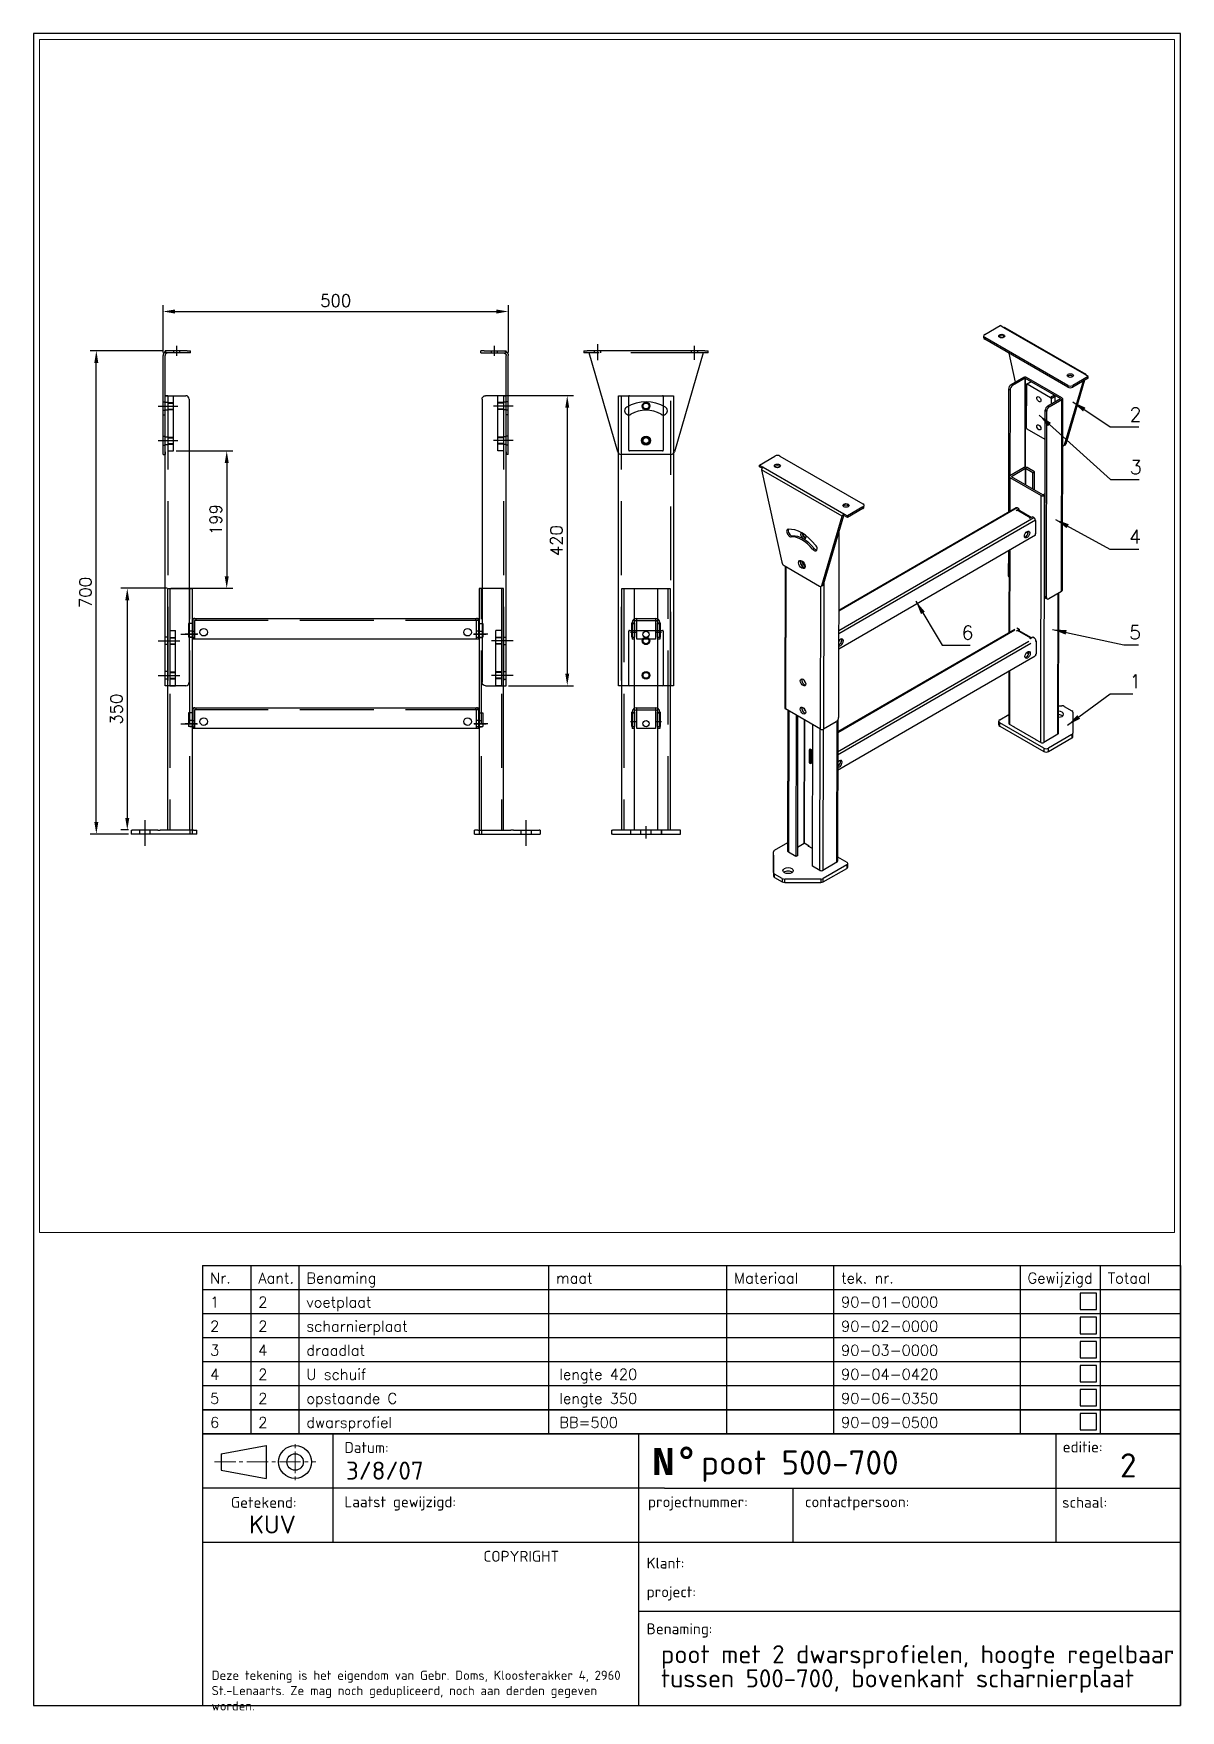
# Paper-space layout 'A4 Ver' of a CAD drawing. Extents: x 549 to 739, y -3 to 275.
# The model-space entities are those that its viewports show. They can reach past a viewport. Long polylines and large blocks are cut down to what shows.
import ezdxf
from ezdxf.enums import TextEntityAlignment as Align

# ---------------------------------------------------------------- set-up
doc = ezdxf.new("R2010")
doc.units = 0
doc.header["$LTSCALE"] = 0.2
doc.linetypes.add('Aslijn', pattern=[28.575, 19.05, -3.175, 3.175, -3.175])
doc.linetypes.add('Streeplijn', pattern=[10, 7, -3])
doc.layers.get('0').update_dxf_attribs({"linetype": 'CONTINUOUS'})
doc.layers.get('Defpoints').update_dxf_attribs({"linetype": 'CONTINUOUS'})
for name, color, linetype in [('70VOL', 5, 'CONTINUOUS'), ('draadlat', 212, 'CONTINUOUS'), ('dwarsprofiel', 42, 'CONTINUOUS'), ('pootbeen', 75, 'CONTINUOUS'), ('scharnierplaat', 232, 'CONTINUOUS'), ('schuif', 180, 'CONTINUOUS')]:
    doc.layers.add(name, color=color, linetype=linetype)
doc.layers.add('View', color=9, linetype='CONTINUOUS', plot=False)
doc.styles.add('ISOCPEUR', font='isocpeur.ttf')
doc.styles.add('ROMAND', font='', dxfattribs={"height": 2})
doc.styles.add('ROMANS', font='romans.shx')
doc.styles.add('SIMPLEX', font='SIMPLEX', dxfattribs={"width": 0.75})
doc.styles.get('ROMAND').set_extended_font_data('romand.shx')
doc.dimstyles.new('1_OP_07$0', dxfattribs={"dimscale": 7, "dimtxt": 2.5, "dimasz": 2.5, "dimexe": 1.3, "dimexo": 0.6, "dimgap": 1, "dimtad": 1, "dimdec": 1, "dimdsep": 46, "dimtxsty": 'ROMANS', "dimcen": -1.5, "dimclrd": 150, "dimclre": 150, "dimclrt": 5, "dimadec": 0, "dimazin": 0, "dimtfac": 1, "dimtdec": 1, "dimtmove": 0, "dimatfit": 3, "dimfxl": 0, "dimtolj": 1, "dimtzin": 0, "dimarcsym": 0})
doc.dimstyles.new('1_OP_08$7', dxfattribs={"dimscale": 8, "dimtxt": 2.5, "dimasz": 2.5, "dimexe": 1.3, "dimexo": 0.6, "dimgap": 1, "dimtad": 1, "dimdec": 1, "dimdsep": 46, "dimtxsty": 'ROMANS', "dimcen": -1.5, "dimclrd": 150, "dimclre": 150, "dimclrt": 5, "dimadec": 0, "dimazin": 0, "dimtfac": 1, "dimtdec": 1, "dimtmove": 0, "dimatfit": 3, "dimfxl": 0, "dimtolj": 1, "dimtzin": 0, "dimarcsym": 0})

psp = doc.layouts.new('A4 Ver')

msp = doc.modelspace()

# ---------------------------------------------------------------- texts
at = {"layer": '70VOL', "color": 5, "char_height": 20, "attachment_point": 7, "style": 'ROMANS'}
for s, insert in [('\\A1;2', (1653.68, 1463.6)), ('\\A1;3', (1654.08, 1387.17)), ('\\A1;4', (1652.88, 1286.52)), ('\\A1;6', (1410.45, 1147.57)), ('\\A1;5', (1653.18, 1148.01)), ('\\A1;1', (1653.52, 1077.14))]:
    msp.add_mtext(s, dxfattribs=dict(at, insert=insert))

# ---------------------------------------------------------------- blocks, each defined once
blk = doc.blocks.new('ISO_A4')
for p, q in [((200, 287), (10, 287)), ((10, 287), (10, 10)), ((200, 10), (200, 287)), ((10, 10), (200, 10))]:
    blk.add_line(p, q)
blk = doc.blocks.new('titelhoek1')
for p, q in [((162.06, 45), (0.06, 45)), ((0.06, 45), (0.06, 0)), ((21.62, 45), (21.62, 36)), ((72.32, 0), (72.32, 45)), ((141.44, 45), (141.44, 36)), ((162.06, 45), (162.06, 0)), ((3.12, 41.69), (10.59, 43.05)), ((3.12, 41.69), (3.12, 38.96)), ((10.59, 43.05), (10.59, 37.59)), ((3.12, 38.96), (10.59, 37.59)), ((76.56, 36), (0.06, 36)), ((21.62, 36), (21.62, 27)), ((76.56, 36), (162.06, 36)), ((97.85, 36), (97.85, 27)), ((141.44, 36), (141.44, 27)), ((162.06, 27), (0.06, 27)), ((72.32, 15.59), (162.06, 15.59)), ((0.06, 0), (162.06, 0))]:
    blk.add_line(p, q)
at = {"lineweight": 9}
for p, q in [((15.39, 43.28), (15.39, 42.63)), ((15.39, 42.04), (15.39, 38.45)), ((2.04, 40.32), (5.55, 40.32)), ((6.12, 40.32), (6.72, 40.32)), ((7.37, 40.32), (10.93, 40.32)), ((11.55, 40.32), (12.15, 40.32)), ((12.78, 40.32), (16.31, 40.32)), ((16.96, 40.32), (17.53, 40.32)), ((18.15, 40.32), (18.81, 40.32)), ((15.39, 37.93), (15.39, 37.3))]:
    blk.add_line(p, q, dxfattribs=at)
for radius in [2.73, 1.36]:
    blk.add_circle((15.39, 40.32), radius)
at = {"style": 'ISOCPEUR'}
for s, p in [('Datum:', (23.56, 41.82)), ('editie:', (142.55, 41.92)), ('Getekend:', (4.75, 32.72)), ('Laatst gewijzigd:', (23.56, 32.82)), ('projectnummer:', (73.85, 32.82)), ('contactpersoon:', (99.86, 32.82)), ('schaal:', (142.46, 32.74)), ('COPYRIGHT ', (46.6, 23.8)), ('Klant:', (73.62, 22.67)), ('project:', (73.62, 17.91)), ('Benaming:', (73.62, 11.78))]:
    blk.add_text(s, height=1.8, dxfattribs=at).set_placement(p)
at = {"insert": (74.49, 42.64), "char_height": 4.5, "width": 5, "attachment_point": 1, "style": 'ROMAND'}
blk.add_mtext('{\\fMonospac821 BT|b1|i0|c0|p49;N°}', dxfattribs=at)
at = {"lineweight": 9, "insert": (1.56, 5.74), "char_height": 1.52, "width": 71.22, "attachment_point": 1, "style": 'ISOCPEUR'}
blk.add_mtext('Deze tekening is het eigendom van Gebr. Doms, Kloosterakker 4, 2960 St.-Lenaarts. Ze mag noch gedupliceerd, noch aan derden gegeven worden.', dxfattribs=at)
at = {"style": 'ISOCPEUR'}
for tag, height, p in [('TEKENINGNR', 4, (82.64, 37.03)), ('CREATING_DATE', 3, (23.82, 36.49)), ('MODIFICATION_TIME', 3, (23.82, 27.49)), ('PROJECTNR', 3, (73.74, 27.6)), ('CONTACTPERSOON', 3, (99.76, 27.6)), ('KLANTNAAM', 3, (82.92, 21.47)), ('PROJECTOMSCHRIJVING:', 3, (82.92, 16.68))]:
    blk.add_attdef(tag, text='', height=height, dxfattribs=at).set_placement(p, align=Align.BOTTOM_LEFT)
for tag, height, p in [('VERSIE', 4, (153.41, 36.56)), ('MADE_BY', 3, (11.64, 27.56)), ('SCHAAL', 3, (153.27, 27.56))]:
    blk.add_attdef(tag, text='', height=height, dxfattribs=at).set_placement(p, align=Align.BOTTOM_CENTER)
for tag, p in [('BENAMING1', (75.99, 6.97)), ('BENAMING2', (75.99, 2.97))]:
    blk.add_attdef(tag, p, '', height=3, dxfattribs=at)
blk = doc.blocks.new('stuklijst poten 0')
for p, q in [((-1097.3, 0), (0, 0)), ((-1097.3, 0), (-1097.3, -27)), ((-1043.3, 0), (-1043.3, -27)), ((-989.3, 0), (-989.3, -27)), ((-709.3, 0), (-709.3, -27)), ((-509.3, 0), (-509.3, -27)), ((-509.3, 0), (-509.3, -27)), ((-389.3, 0), (-389.3, -27)), ((-180, 0), (-180, -27)), ((-90, 0), (-90, -27)), ((0, 0), (0, -27)), ((-1097.3, -27), (0, -27))]:
    blk.add_line(p, q)
at = {"style": 'SIMPLEX'}
for s, p in [('Nr.', (-1088.8, -20.3)), ('Aant.', (-1034.8, -20.3)), ('Benaming', (-980.8, -20.3)), ('maat', (-700.8, -20.3)), ('Materiaal', (-500.8, -20.3)), ('tek. nr.', (-380.8, -20.3)), ('Gewijzigd', (-171.5, -20.3)), ('Totaal', (-81.5, -20.3))]:
    blk.add_text(s, height=12, dxfattribs=at).set_placement(p)
blk = doc.blocks.new('stuklijstpoten2')
for p, q in [((-1097.3, 0), (0, 0)), ((-1097.3, 0), (-1097.3, -27)), ((-1043.3, 0), (-1043.3, -27)), ((-989.3, 0), (-989.3, -27)), ((-709.3, 0), (-709.3, -27)), ((-509.3, 0), (-509.3, -27)), ((-509.3, 0), (-509.3, -27)), ((-389.3, 0), (-389.3, -27)), ((-180, 0), (-180, -27)), ((-90, 0), (-90, -27)), ((0, 0), (0, -27)), ((-1097.3, -27), (0, -27))]:
    blk.add_line(p, q)
blk.add_lwpolyline([(-94.3, -4.3), (-112.7, -4.3), (-112.7, -22.7), (-94.3, -22.7)], close=True)
at = {"style": 'SIMPLEX'}
for tag, p in [('1GENST{4.5}', (-1088.8, -20.3)), ('2GENST{4.5}', (-1034.8, -20.3)), ('5GENST{17.5}', (-980.8, -20.3)), ('14GENST{22.5}', (-697.9, -20.3)), ('9GENST{20}', (-500.8, -20.3)), ('15GENST{10}', (-380.8, -20.3)), ('17GENST{7.5}', (-81.5, -20.3))]:
    blk.add_attdef(tag, p, '', height=12, dxfattribs=at)
blk = doc.blocks.new('A$C4EBF2C44')
for p, q in [((0, 150), (5, 150)), ((0, 150), (0, 147)), ((5, 147), (0, 147)), ((175, 150), (5, 150)), ((49, 3.6), (7.5, 147)), ((172.5, 147), (131, 3.6)), ((172.5, 147), (172.5, 147)), ((175, 150), (180, 150)), ((180, 147), (175, 147)), ((180, 147), (180, 150)), ((126.2, 0), (53.8, 0))]:
    blk.add_line(p, q)
at = {"linetype": 'Streeplijn'}
blk.add_line((175, 147), (5, 147), dxfattribs=at)
at = {"linetype": 'Streeplijn', "ltscale": 3.628447}
for p, q in [((15.5, 147), (15.5, 150)), ((24.5, 147), (24.5, 150)), ((155.5, 150), (155.5, 147)), ((164.5, 150), (164.5, 147))]:
    blk.add_line(p, q, dxfattribs=at)
at = {"linetype": 'Aslijn'}
for p, q in [((20, 136.3), (20, 159.8)), ((160, 136.9), (160, 157.4))]:
    blk.add_line(p, q, dxfattribs=at)
blk.add_circle((90, 20), 6.5)
for centre, radius, start, end in [((90, 20), 56, 60, 120), ((65, 63.3), 6, 120, 300), ((90, 20), 44, 60, 120), ((115, 63.3), 6, 240, 60), ((53.8, 5), 5, 196.1254, 270), ((126.2, 5), 5, 270, 343.8746)]:
    blk.add_arc(centre, radius, start, end)
blk = doc.blocks.new('90040420A')
at = {"linetype": 'Aslijn', "ltscale": 1.142718}
for p, q in [((-1, 515), (18.6, 515)), ((-1, 465), (18.6, 465)), ((-1, 175), (18.6, 175)), ((-1, 125), (18.6, 125))]:
    blk.add_line(p, q, dxfattribs=at)
for p, q in [((13, 530), (9, 530)), ((9, 110), (9, 530)), ((9, 530), (39, 530)), ((44, 525), (44, 115)), ((13, 110), (9, 110)), ((39, 110), (13, 110))]:
    blk.add_line(p, q)
at = {"linetype": 'Streeplijn', "ltscale": 1.142718}
for p, q in [((9, 520.5), (13, 520.5)), ((9, 509.5), (13, 509.5)), ((13, 180.5), (9, 180.5)), ((13, 169.5), (9, 169.5)), ((13, 130.5), (9, 130.5)), ((13, 119.5), (9, 119.5))]:
    blk.add_line(p, q, dxfattribs=at)
at = {"linetype": 'Streeplijn'}
blk.add_line((13, 530), (13, 110), dxfattribs=at)
at = {"ltscale": 1.142718}
for p, q in [((9, 470.5), (13, 470.5)), ((9, 459.5), (13, 459.5))]:
    blk.add_line(p, q, dxfattribs=at)
for centre, start, end in [((39, 525), 0, 90), ((39, 115), 270, 0)]:
    blk.add_arc(centre, 5, start, end)
blk = doc.blocks.new('pootbeen 350a')
for p, q in [((53, 422.8), (53, 772.8)), ((88, 772.8), (88, 416.8)), ((0, 422.8), (1.5, 422.8)), ((0, 422.8), (0, 416.8)), ((95, 416.8), (0, 416.8)), ((38.5, 422.8), (1.5, 422.8)), ((38.5, 422.8), (42.1, 422.8)), ((90, 422.8), (42.1, 422.8)), ((90, 422.8), (95, 422.8)), ((95, 416.8), (95, 422.8))]:
    blk.add_line(p, q)
at = {"ltscale": 3.870205}
blk.add_line((53, 772.8), (88, 772.8), dxfattribs=at)
at = {"linetype": 'Streeplijn'}
for p, q in [((56, 772.8), (56, 422.8)), ((85, 422.8), (85, 772.8)), ((85, 422.8), (85, 416.8))]:
    blk.add_line(p, q, dxfattribs=at)
at = {"linetype": 'Aslijn', "ltscale": 1.142718}
for p, q in [((96.5, 706.3), (78.1, 706.3)), ((95.6, 576.8), (78.1, 576.8))]:
    blk.add_line(p, q, dxfattribs=at)
at = {"ltscale": 1.142718}
for p, q in [((88, 710.8), (85, 710.8)), ((88, 701.8), (85, 701.8)), ((88, 581.3), (85, 581.3)), ((88, 572.3), (85, 572.3))]:
    blk.add_line(p, q, dxfattribs=at)
at = {"linetype": 'Aslijn', "ltscale": 2.902758}
blk.add_line((20, 400), (20, 437.2), dxfattribs=at)
at = {"linetype": 'Streeplijn', "ltscale": 2.902758}
for p, q in [((12.5, 416.8), (12.5, 422.8)), ((27.5, 416.8), (27.5, 422.8))]:
    blk.add_line(p, q, dxfattribs=at)
blk = doc.blocks.new('90-09-0500A')
for p, q in [((16, 30), (432, 30)), ((16, 30), (16, 22.5)), ((432, 30), (432, 22.5)), ((16, 22.5), (11, 22.5)), ((11, 22.5), (11, 3)), ((16, 3), (11, 3)), ((16, 3), (16, 0)), ((432, 0), (16, 0)), ((432, 22.5), (437, 22.5)), ((432, 3), (432, 0)), ((432, 3), (437, 3)), ((437, 22.5), (437, 3))]:
    blk.add_line(p, q)
at = {"linetype": 'Streeplijn'}
for p, q in [((432, 27), (16, 27)), ((17, 27), (17, 0)), ((20, 0), (20, 27)), ((21.5, 30), (21.5, 27)), ((426.5, 30), (426.5, 27)), ((428, 0), (428, 27)), ((431, 27), (431, 0)), ((17, 11.5), (20, 11.5)), ((17, 2.5), (20, 2.5)), ((431, 11.5), (428, 11.5)), ((431, 2.5), (428, 2.5))]:
    blk.add_line(p, q, dxfattribs=at)
at = {"linetype": 'Aslijn'}
for p, q in [((0, 7), (24, 7)), ((444.3, 7), (424, 7))]:
    blk.add_line(p, q, dxfattribs=at)
for centre in [(33, 10), (415, 10), (415, 10)]:
    blk.add_circle(centre, 5.5)
at = {"linetype": 'Streeplijn'}
for centre, start, end in [((20, 27), 90, 180), ((428, 27), 0, 90)]:
    blk.add_arc(centre, 3, start, end, dxfattribs=at)
blk = doc.blocks.new('A$C334307B7')
at = {"ltscale": 3.59389}
for p, q in [((0, 1), (0, 79)), ((50, 79), (50, 1))]:
    blk.add_line(p, q, dxfattribs=at)
blk.add_line((1, 80), (49, 80))
at = {"ltscale": 3.572625}
blk.add_line((49, 0), (1, 0), dxfattribs=at)
for centre in [(25, 65), (25, 15)]:
    blk.add_circle(centre, 4.25)
at = {"ltscale": 0.598278}
for centre, start, end in [((1, 79), 90, 180), ((49, 79), 0, 90), ((1, 1), 180, 270), ((49, 1), 270, 0)]:
    blk.add_arc(centre, 1, start, end, dxfattribs=at)
at = {"color": 3}
for centre in [(25, 65), (25, 15)]:
    blk.add_arc(centre, 5, 180, 90, dxfattribs=at)
blk = doc.blocks.new('pootbeen 350B')
for p, q in [((15, 412.1), (15, 762.1)), ((33, 762.1), (33, 412.1)), ((67, 412.1), (67, 762.1)), ((85, 762.1), (85, 412.1)), ((33, 712.1), (33.5, 712.1)), ((33.5, 712.1), (33.5, 691.6)), ((66.5, 691.6), (66.5, 712.1)), ((66.5, 712.1), (67, 712.1)), ((33.5, 691.6), (33, 691.6)), ((67, 691.6), (66.5, 691.6)), ((33, 582.6), (33.5, 582.6)), ((33.5, 562.1), (33, 562.1)), ((33.5, 582.6), (33.5, 562.1)), ((66.5, 562.1), (66.5, 582.6)), ((66.5, 582.6), (67, 582.6)), ((67, 562.1), (66.5, 562.1)), ((0, 412.1), (1.5, 412.1)), ((0, 412.1), (0, 406.1)), ((1.5, 406.1), (0, 406.1)), ((100, 412.1), (1.5, 412.1)), ((1.5, 406.1), (100, 406.1)), ((100, 406.1), (100, 412.1))]:
    blk.add_line(p, q)
at = {"ltscale": 3.655324}
blk.add_line((15, 762.1), (85, 762.1), dxfattribs=at)
at = {"linetype": 'Streeplijn'}
for p, q in [((18, 762.1), (18, 412.1)), ((82, 412.1), (82, 762.1))]:
    blk.add_line(p, q, dxfattribs=at)
at = {"linetype": 'Streeplijn', "ltscale": 3.789711}
for p, q in [((29.5, 691.6), (29.5, 712.1)), ((70.5, 712.1), (70.5, 691.6)), ((29.5, 562.1), (29.5, 582.6)), ((70.5, 582.6), (70.5, 562.1))]:
    blk.add_line(p, q, dxfattribs=at)
at = {"linetype": 'Streeplijn', "ltscale": 1.333188}
for p, q in [((29.5, 712.1), (33, 712.1)), ((67, 712.1), (70.5, 712.1)), ((29.5, 582.6), (33, 582.6)), ((67, 582.6), (70.5, 582.6))]:
    blk.add_line(p, q, dxfattribs=at)
at = {"linetype": 'Streeplijn', "ltscale": 0.19037}
for p, q in [((30, 691.6), (29.5, 691.6)), ((70.5, 691.6), (70, 691.6)), ((30, 562.1), (29.5, 562.1)), ((70.5, 562.1), (70, 562.1))]:
    blk.add_line(p, q, dxfattribs=at)
at = {"linetype": 'Streeplijn', "ltscale": 1.142718}
for p, q in [((30, 691.6), (33, 691.6)), ((67, 691.6), (70, 691.6)), ((30, 562.1), (33, 562.1)), ((67, 562.1), (70, 562.1))]:
    blk.add_line(p, q, dxfattribs=at)
at = {"linetype": 'Aslijn', "ltscale": 2.902758}
blk.add_line((50, 400), (50, 417.6), dxfattribs=at)
at = {"linetype": 'Streeplijn', "ltscale": 2.902758}
for p, q in [((27.5, 412.1), (27.5, 406.1)), ((28, 406.1), (28, 412.1)), ((42.5, 406.1), (42.5, 412.1)), ((57.5, 406.1), (57.5, 412.1)), ((72, 412.1), (72, 406.1)), ((72.5, 412.1), (72.5, 406.1))]:
    blk.add_line(p, q, dxfattribs=at)
at = {"ltscale": 3.419731}
blk.add_circle((50, 695.6), 4.5, dxfattribs=at)
blk.add_circle((50, 566.1), 4.5)
at = {"ltscale": 0.000498378}
for centre, start, end in [((33, 712.6), 90, 180), ((67, 712.6), 0, 90), ((33, 586.1), 90, 180), ((67, 583.1), 0, 90)]:
    blk.add_arc(centre, 0.001, start, end, dxfattribs=at)
blk = doc.blocks.new('A$C72246AC3')
at = {"ltscale": 3.620644}
blk.add_line((4.2, 80), (4.2, 0), dxfattribs=at)
at = {"ltscale": 3.870343}
for p, q in [((4.2, 80), (12.2, 80)), ((4.2, 0), (12.2, 0))]:
    blk.add_line(p, q, dxfattribs=at)
at = {"ltscale": 3.59389}
blk.add_line((12.2, 0), (12.2, 80), dxfattribs=at)
at = {"linetype": 'Aslijn'}
for p, q in [((0, 65), (18.4, 65)), ((0, 15), (18.4, 15))]:
    blk.add_line(p, q, dxfattribs=at)
at = {"linetype": 'Streeplijn'}
for p, q in [((4.2, 70), (12.2, 70)), ((4.2, 69.2), (12.2, 69.2)), ((4.2, 60.7), (12.2, 60.7)), ((4.2, 60), (12.2, 60)), ((4.2, 20), (12.2, 20)), ((4.2, 19.2), (12.2, 19.2)), ((4.2, 10.7), (12.2, 10.7)), ((4.2, 10), (12.2, 10))]:
    blk.add_line(p, q, dxfattribs=at)
blk = doc.blocks.new('A$C764925F4')
for p, q in [((7.4, 147), (7.4, 150)), ((39.4, 150), (7.4, 150)), ((39.4, 147), (7.4, 147)), ((39.4, 150), (44.4, 150)), ((44.4, 147), (39.4, 147)), ((44.4, 147), (44.4, 150)), ((4.4, 3.6), (4.4, 143.1)), ((7.4, 3.6), (7.4, 143.1)), ((4.4, 0), (4.4, 3.6)), ((4.4, 0), (7.4, 0)), ((7.4, 3.6), (7.4, 0))]:
    blk.add_line(p, q)
at = {"linetype": 'Streeplijn', "ltscale": 3.628447}
for p, q in [((19.9, 147), (19.9, 150)), ((28.9, 147), (28.9, 150)), ((4.4, 76), (7.4, 76)), ((4.4, 64), (7.4, 64)), ((4.4, 57.3), (7.4, 57.3)), ((4.4, 26.5), (7.4, 26.5)), ((4.4, 13.5), (7.4, 13.5))]:
    blk.add_line(p, q, dxfattribs=at)
at = {"linetype": 'Aslijn'}
for p, q in [((24.4, 142.6), (24.4, 157.4)), ((0, 20), (14.2, 20))]:
    blk.add_line(p, q, dxfattribs=at)
for radius, start in [(6.9, 124.4174), (3.9, 90)]:
    blk.add_arc((11.3, 143.1), radius, start, 180)
at = {"linetype": 'Streeplijn'}
blk.add_arc((11.3, 143.1), 6.9, 90, 124.4174, dxfattribs=at)
blk = doc.blocks.new('A$C03F00B1E')
at = {"ltscale": 3.732117}
for p, q in [((8.6, 30), (36.6, 30)), ((36.1, 0), (9.1, 0))]:
    blk.add_line(p, q, dxfattribs=at)
at = {"ltscale": 1.142337}
for p, q in [((8.6, 27), (9.1, 27)), ((36.1, 27), (36.6, 27))]:
    blk.add_line(p, q, dxfattribs=at)
at = {"ltscale": 3.731979}
for p, q in [((9.1, 0), (9.1, 30)), ((36.1, 30), (36.1, 0))]:
    blk.add_line(p, q, dxfattribs=at)
at = {"linetype": 'Streeplijn'}
blk.add_line((9.1, 27), (36.1, 27), dxfattribs=at)
at = {"ltscale": 0.19037}
blk.add_line((36.1, 30), (36.6, 30), dxfattribs=at)
at = {"linetype": 'Aslijn'}
for p, q in [((0, 10), (7.9, 10)), ((37, 10), (44.9, 10))]:
    blk.add_line(p, q, dxfattribs=at)
at = {"ltscale": 3.628286}
for p, q in [((2.6, 24), (2.6, 0)), ((5.6, 24), (5.6, 0)), ((39.6, 0), (39.6, 24)), ((42.6, 3), (42.6, 24))]:
    blk.add_line(p, q, dxfattribs=at)
for p, q in [((2.6, 22.5), (5.6, 22.5)), ((2.6, 3), (5.6, 3)), ((39.6, 22.5), (42.6, 22.5)), ((39.6, 3), (42.6, 3))]:
    blk.add_line(p, q)
at = {"ltscale": 1.142718}
for p, q in [((5.6, 0), (2.6, 0)), ((42.6, 0), (39.6, 0)), ((42.6, 3), (42.6, 0))]:
    blk.add_line(p, q, dxfattribs=at)
blk.add_circle((22.6, 7), 4.5)
at = {"ltscale": 3.628286}
for centre, radius, start, end in [((8.6, 24), 6, 90, 180), ((8.6, 24), 3, 90, 180), ((36.6, 24), 6, 0, 90), ((36.6, 24), 3, 0, 90)]:
    blk.add_arc(centre, radius, start, end, dxfattribs=at)
blk = doc.blocks.new('90040420B')
for p, q in [((-1, 110), (-1, 530)), ((79, 530), (79, 110)), ((79, 110), (-1, 110))]:
    blk.add_line(p, q)
at = {"ltscale": 3.666539}
blk.add_line((-1, 530), (79, 530), dxfattribs=at)
at = {"linetype": 'Streeplijn'}
for p, q in [((3, 530), (3, 110)), ((75, 110), (75, 530))]:
    blk.add_line(p, q, dxfattribs=at)
for centre in [(39, 515), (39, 465), (39, 175), (39, 125)]:
    blk.add_circle(centre, 5.5)
blk = doc.blocks.new('*D18')
at = {"layer": '70VOL', "color": 150, "lineweight": -2}
for p, q in [((253.9, 1565.8), (148.4, 1565.8)), ((157.5, 883.3), (157.5, 1548.3)), ((203.9, 865.8), (148.4, 865.8))]:
    blk.add_line(p, q, dxfattribs=at)
at = {"layer": '70VOL', "color": 150}
for points in [[(154.6, 1548.3), (160.4, 1548.3), (157.5, 1565.8)], [(154.6, 883.3), (160.4, 883.3), (157.5, 865.8)]]:
    blk.add_solid(points, dxfattribs=at)
at = {"layer": 'Defpoints', "color": 0}
for p in [(157.5, 1565.8), (258.1, 1565.8), (208.1, 865.8)]:
    blk.add_point(p, dxfattribs=at)
at = {"layer": '70VOL', "color": 5, "insert": (141.7, 1215.8), "char_height": 17.5, "attachment_point": 5, "rotation": 90, "style": 'ROMANS'}
blk.add_mtext('\\A1;700', dxfattribs=at)
blk = doc.blocks.new('*D19')
at = {"layer": '70VOL', "color": 150, "lineweight": -2}
for p, q in [((743.3, 1500.8), (848.5, 1500.8)), ((839.4, 1483.3), (839.4, 1098.3)), ((754.3, 1080.8), (848.5, 1080.8))]:
    blk.add_line(p, q, dxfattribs=at)
at = {"layer": '70VOL', "color": 150}
for points in [[(836.5, 1483.3), (842.3, 1483.3), (839.4, 1500.8)], [(836.5, 1098.3), (842.3, 1098.3), (839.4, 1080.8)]]:
    blk.add_solid(points, dxfattribs=at)
at = {"layer": 'Defpoints', "color": 0}
for p in [(739.1, 1500.8), (750.1, 1080.8), (839.4, 1080.8)]:
    blk.add_point(p, dxfattribs=at)
at = {"layer": '70VOL', "color": 5, "insert": (823.7, 1290.8), "char_height": 17.5, "attachment_point": 5, "rotation": 90, "style": 'ROMANS'}
blk.add_mtext('\\A1;420', dxfattribs=at)
blk = doc.blocks.new('*D20')
at = {"layer": '70VOL', "color": 150, "lineweight": -2}
for p, q in [((273.3, 1420.8), (355.4, 1420.8)), ((346.3, 1403.3), (346.3, 1239.3)), ((265.3, 1221.8), (355.4, 1221.8))]:
    blk.add_line(p, q, dxfattribs=at)
at = {"layer": '70VOL', "color": 150}
for points in [[(343.4, 1403.3), (349.2, 1403.3), (346.3, 1420.8)], [(343.4, 1239.3), (349.2, 1239.3), (346.3, 1221.8)]]:
    blk.add_solid(points, dxfattribs=at)
at = {"layer": 'Defpoints', "color": 0}
for p in [(269.1, 1420.8), (261.1, 1221.8), (346.3, 1221.8)]:
    blk.add_point(p, dxfattribs=at)
at = {"layer": '70VOL', "color": 5, "insert": (330.5, 1321.3), "char_height": 17.5, "attachment_point": 5, "rotation": 90, "style": 'ROMANS'}
blk.add_mtext('\\A1;199', dxfattribs=at)
blk = doc.blocks.new('*D21')
at = {"layer": '70VOL', "color": 150, "lineweight": -2}
for p, q in [((259.9, 1221.8), (193.2, 1221.8)), ((202.3, 1204.3), (202.3, 889.3)), ((203.9, 871.8), (193.2, 871.8))]:
    blk.add_line(p, q, dxfattribs=at)
at = {"layer": '70VOL', "color": 150}
for points in [[(199.4, 1204.3), (205.2, 1204.3), (202.3, 1221.8)], [(199.4, 889.3), (205.2, 889.3), (202.3, 871.8)]]:
    blk.add_solid(points, dxfattribs=at)
at = {"layer": 'Defpoints', "color": 0}
for p in [(264.1, 1221.8), (202.3, 871.8), (208.1, 871.8)]:
    blk.add_point(p, dxfattribs=at)
at = {"layer": '70VOL', "color": 5, "insert": (186.6, 1046.8), "char_height": 17.5, "attachment_point": 5, "rotation": 90, "style": 'ROMANS'}
blk.add_mtext('\\A1;350', dxfattribs=at)
blk = doc.blocks.new('*D23')
at = {"layer": '70VOL', "color": 150, "lineweight": -2}
for p, q in [((254.1, 1563.1), (254.1, 1631.8)), ((754.1, 1563.1), (754.1, 1631.8)), ((271.6, 1622.7), (736.6, 1622.7))]:
    blk.add_line(p, q, dxfattribs=at)
at = {"layer": '70VOL', "color": 150}
for points in [[(271.6, 1625.6), (271.6, 1619.7), (254.1, 1622.7)], [(736.6, 1625.6), (736.6, 1619.7), (754.1, 1622.7)]]:
    blk.add_solid(points, dxfattribs=at)
at = {"layer": 'Defpoints', "color": 0}
for p in [(754.1, 1622.7), (254.1, 1558.9), (754.1, 1558.9)]:
    blk.add_point(p, dxfattribs=at)
at = {"layer": '70VOL', "color": 5, "insert": (504.1, 1638.4), "char_height": 17.5, "attachment_point": 5, "style": 'ROMANS'}
blk.add_mtext('\\A1;500', dxfattribs=at)

# ---------------------------------------------------------------- dimensions: what is measured, and where the dimension line sits
at = {"layer": '70VOL'}
dim = msp.add_linear_dim(base=(754.05, 1622.65), p1=(254.05, 1558.85), p2=(754.05, 1558.85), dimstyle='1_OP_07$0', dxfattribs=at)
dim.commit()
dim.dimension.update_dxf_attribs({"geometry": '*D23', "text_midpoint": (504.05, 1638.4)})
for base, p1, p2, picture, middle in [((157.48, 1565.75), (208.05, 865.75), (258.05, 1565.75), '*D18', (141.73, 1215.75)), ((839.41, 1080.75), (739.05, 1500.75), (750.05, 1080.75), '*D19', (823.66, 1290.75)), ((346.28, 1221.75), (269.05, 1420.75), (261.05, 1221.75), '*D20', (330.53, 1321.25)), ((202.31, 871.75), (264.05, 1221.75), (208.05, 871.75), '*D21', (186.56, 1046.75))]:
    dim = msp.add_linear_dim(base=base, p1=p1, p2=p2, angle=90, dimstyle='1_OP_07$0', dxfattribs=at)
    dim.commit()
    dim.dimension.update_dxf_attribs({"geometry": picture, "text_midpoint": middle})

# ---------------------------------------------------------------- linework, layer by layer
at = {"layer": '70VOL'}
for p, q in [((1442.41, 1584.69), (1442.41, 1587.13)), ((1443.87, 1589.17), (1466.46, 1602.25)), ((1443.87, 1582.64), (1443.88, 1585.08)), ((1564.24, 1513.14), (1443.87, 1582.64)), ((1564.24, 1515.59), (1443.88, 1585.08)), ((1471.77, 1599.19), (1466.46, 1602.25)), ((1471.78, 1599.19), (1471.77, 1599.19)), ((1471.78, 1599.19), (1471.78, 1599.19)), ((1588.6, 1531.74), (1471.78, 1599.19)), ((1473.27, 1599.34), (1590.1, 1531.89)), ((1488.46, 1520.23), (1479.31, 1562.18)), ((1588.6, 1531.74), (1588.6, 1531.74)), ((1593.91, 1528.67), (1588.6, 1531.74)), ((1588.6, 1531.74), (1588.6, 1531.74)), ((1588.6, 1531.74), (1588.6, 1531.74)), ((1590.71, 1530.52), (1590.71, 1530.52)), ((1590.71, 1530.52), (1590.71, 1530.52)), ((1478.5, 1510.39), (1478.3, 1331.78)), ((1478.5, 1510.39), (1480.62, 1509.16)), ((1480.62, 1509.16), (1480.49, 1384.68)), ((1500.4, 1527.14), (1482.04, 1516.51)), ((1484.16, 1515.29), (1482.04, 1516.51)), ((1502.52, 1525.91), (1484.16, 1515.29)), ((1502.38, 1396.99), (1502.52, 1525.91)), ((1502.52, 1525.91), (1502.38, 1396.99)), ((1502.52, 1525.91), (1553.5, 1496.48)), ((1504.59, 1453.69), (1504.66, 1517.33)), ((1555.62, 1497.71), (1504.64, 1527.14)), ((1504.87, 1517.79), (1510.52, 1521.06)), ((1505.37, 1517.74), (1511.02, 1521.01)), ((1505.37, 1517.74), (1539.35, 1498.12)), ((1545, 1501.39), (1511.02, 1521.01)), ((1586.42, 1521.89), (1559.11, 1429.24)), ((1588.53, 1523.12), (1561.23, 1430.46)), ((1564.24, 1515.59), (1564.24, 1513.14)), ((1593.91, 1528.67), (1571.31, 1515.59)), ((1593.9, 1526.22), (1571.31, 1513.14)), ((1571.31, 1513.14), (1571.31, 1515.59)), ((1593.9, 1526.22), (1593.91, 1528.67)), ((1535.14, 1485.85), (1553.5, 1496.48)), ((1537.26, 1484.63), (1535.14, 1485.85)), ((1537.26, 1484.63), (1555.62, 1495.26)), ((1545, 1501.39), (1539.35, 1498.12)), ((1540.06, 1496.89), (1540.05, 1488.7)), ((1540.06, 1496.89), (1545.71, 1500.16)), ((1545.7, 1491.97), (1545.71, 1500.16)), ((1553.5, 1496.48), (1553.5, 1496.48)), ((1555.09, 1217.2), (1555.62, 1495.26)), ((1556.5, 1496.48), (1555.97, 1218.43)), ((1531.08, 1209.84), (1531.6, 1479.73)), ((1531.6, 1479.73), (1533.73, 1478.5)), ((1533.21, 1208.61), (1533.73, 1478.5)), ((1531.55, 1437.3), (1505.29, 1452.46)), ((1117.61, 1400.32), (1140.2, 1413.4)), ((1147.28, 1413.4), (1267.64, 1343.91)), ((1560.34, 1429.23), (1558.22, 1428.01)), ((1561.23, 1430.46), (1559.11, 1429.24)), ((1117.6, 1397.87), (1117.61, 1400.32)), ((1121.42, 1395.67), (1117.6, 1397.87)), ((1117.61, 1400.32), (1122.92, 1397.25)), ((1120.79, 1393.58), (1150.02, 1259.63)), ((1237.62, 1326.13), (1120.79, 1393.58)), ((1122.92, 1397.25), (1239.74, 1329.81)), ((1122.92, 1397.25), (1122.92, 1397.25)), ((1122.92, 1397.25), (1122.92, 1397.25)), ((1122.92, 1397.25), (1122.92, 1397.25)), ((1500.97, 1396.53), (1480.49, 1384.68)), ((1503.09, 1395.31), (1482.61, 1383.45)), ((1503.06, 1371.65), (1503.09, 1395.31)), ((1503.09, 1395.31), (1503.07, 1371.65)), ((1513.71, 1389.18), (1503.09, 1395.31)), ((1515.83, 1390.4), (1505.21, 1396.53)), ((1513.69, 1365.51), (1513.71, 1389.18)), ((1513.71, 1389.18), (1515.83, 1390.4)), ((1515.8, 1364.29), (1515.83, 1390.4)), ((1479.61, 1383.46), (1479.56, 1332.51)), ((1480.49, 1382.23), (1480.44, 1333.02)), ((1480.49, 1382.23), (1525.81, 1356.07)), ((1527.92, 1357.29), (1482.61, 1383.45)), ((1482.61, 1383.45), (1482.61, 1383.45)), ((1489.57, 1338.3), (1232.76, 1189.65)), ((1491.07, 1338.15), (1232.76, 1188.63)), ((1267.65, 1339.82), (1245.05, 1326.74)), ((1267.64, 1337.37), (1245.05, 1324.29)), ((1267.65, 1339.82), (1267.64, 1337.37)), ((1269.1, 1339.41), (1269.11, 1341.86)), ((1489.31, 1334.68), (1493.2, 1336.93)), ((1493.2, 1336.93), (1491.07, 1338.15)), ((1493.2, 1336.93), (1493.19, 1334.68)), ((1525.08, 998.5), (1525.81, 1356.07)), ((1527.93, 1357.29), (1531.47, 1359.34)), ((1530.05, 1356.07), (1529.32, 998.5)), ((1530.05, 1356.07), (1531.46, 1356.89)), ((1208.14, 1226.08), (1237.62, 1326.13)), ((1210.25, 1227.3), (1239.74, 1327.36)), ((1517.27, 1320.58), (1232.72, 1155.87)), ((1232.73, 1160.78), (1515.14, 1324.26)), ((1239.74, 1327.36), (1237.62, 1326.13)), ((1239.74, 1329.81), (1239.74, 1327.36)), ((1239.74, 1327.36), (1239.74, 1329.81)), ((1239.74, 1327.36), (1239.74, 1329.81)), ((1239.74, 1329.81), (1239.74, 1329.81)), ((1239.74, 1329.81), (1245.05, 1326.74)), ((1239.74, 1329.81), (1239.74, 1329.81)), ((1245.05, 1324.29), (1239.74, 1327.36)), ((1239.74, 1327.36), (1239.74, 1327.36)), ((1239.74, 1327.36), (1239.74, 1327.36)), ((1245.05, 1326.74), (1245.05, 1324.29)), ((1489.66, 1334.47), (1489.31, 1334.68)), ((1490.72, 1335.09), (1489.66, 1334.47)), ((1509.84, 1324.05), (1490.72, 1335.09)), ((1511.07, 1324.35), (1492.22, 1335.24)), ((1508.78, 1323.44), (1509.84, 1324.05)), ((1509.14, 1323.23), (1508.78, 1323.44)), ((1513.02, 1325.48), (1509.14, 1323.23)), ((1515.14, 1324.26), (1513.02, 1325.48)), ((1517.26, 1319.36), (1517.27, 1320.58)), ((1517.62, 1319.56), (1517.26, 1319.36)), ((1517.27, 1320.2), (1517.62, 1319.99)), ((1517.62, 1319.99), (1517.6, 1300.79)), ((1163.55, 1296.31), (1165.67, 1297.54)), ((1232.89, 1304.11), (1232.37, 1034.47)), ((1517.24, 1298.55), (1232.7, 1133.84)), ((1506.71, 1301.36), (1503.77, 1303.06)), ((1517.24, 1301), (1517.6, 1301.2)), ((1517.6, 1300.79), (1517.24, 1301)), ((1517.24, 1298.55), (1517.24, 1301)), ((1194.7, 1278.33), (1196.82, 1279.55)), ((1478.24, 1275.97), (1477.98, 1240.5)), ((1479.49, 1276.7), (1479.03, 1157.31)), ((1480.38, 1277.21), (1479.91, 1157.82)), ((1153.41, 1254.72), (1204.73, 1225.09)), ((1154.82, 1253.91), (1154.37, 1048.38)), ((1155.7, 1253.4), (1155.25, 1047.15)), ((1479.23, 1239.77), (1477.98, 1240.5)), ((1206.23, 1017.72), (1206.68, 1224.64)), ((1207.24, 1224.84), (1209.36, 1226.07)), ((1210.25, 1227.3), (1208.14, 1226.08)), ((1210.93, 1229.58), (1210.47, 1017.72)), ((1479.23, 1238.08), (1479.01, 1238.21)), ((1555.09, 1217.2), (1536.73, 1206.58)), ((1549.8, 1010.35), (1550.14, 1214.34)), ((1550.68, 1011.58), (1551.01, 1214.84)), ((1533.21, 1208.61), (1531.08, 1209.84)), ((1532.11, 1207.55), (1534.24, 1206.33)), ((1510.65, 1141.86), (1230.94, 979.95)), ((1230.95, 984.86), (1507.83, 1145.13)), ((1487.72, 1162.34), (1230.98, 1013.73)), ((1487.72, 1161.32), (1230.98, 1012.71)), ((1490.04, 1160.21), (1493.92, 1162.46)), ((1490.39, 1160), (1490.04, 1160.21)), ((1491.45, 1160.62), (1490.39, 1160)), ((1510.57, 1149.58), (1491.45, 1160.62)), ((1493.92, 1162.46), (1491.8, 1163.68)), ((1511.8, 1149.88), (1492.95, 1160.77)), ((1493.92, 1162.46), (1493.92, 1160.21)), ((1509.51, 1148.97), (1510.57, 1149.58)), ((1509.86, 1148.76), (1509.51, 1148.97)), ((1513.75, 1151.01), (1509.86, 1148.76)), ((1515.87, 1149.79), (1513.75, 1151.01)), ((1517.99, 1144.89), (1517.99, 1146.11)), ((1517.99, 1145.73), (1518.35, 1145.52)), ((1518.35, 1145.09), (1517.99, 1144.89)), ((1518.35, 1145.52), (1518.33, 1126.32)), ((1517.07, 1123.56), (1230.92, 957.92)), ((1507.44, 1126.89), (1504.5, 1128.59)), ((1517.97, 1126.53), (1518.33, 1126.73)), ((1518.33, 1126.32), (1517.97, 1126.53)), ((1517.97, 1124.08), (1517.97, 1126.53)), ((1478.97, 1101.5), (1478.88, 1025.89)), ((1479.85, 1102.01), (1479.77, 1024.66)), ((1206.23, 1017.72), (1155.25, 1047.15)), ((1158.98, 840.72), (1159.32, 1044.81)), ((1550.72, 1051.64), (1555.41, 1051.64)), ((1558.95, 1050.79), (1570.18, 1044.31)), ((1160.2, 1044.3), (1159.86, 839.49)), ((1170.82, 1038.17), (1170.48, 833.36)), ((1172.93, 1036.94), (1172.6, 834.58)), ((1182.46, 852.57), (1182.77, 1031.27)), ((1182.77, 1031.27), (1182.46, 852.57)), ((1194.55, 819.46), (1194.89, 1024.27)), ((1228.83, 1028.35), (1210.47, 1017.72)), ((1229.89, 825.18), (1230.23, 1029.5)), ((1231.11, 1030.63), (1230.77, 826.4)), ((1464.14, 1024.27), (1464.15, 1029.16)), ((1465.61, 1031.2), (1478.9, 1038.9)), ((1465.61, 1022.22), (1465.62, 1027.11)), ((1465.61, 1022.22), (1529.33, 985.43)), ((1529.34, 990.32), (1465.62, 1027.11)), ((1486.84, 1020.57), (1479.77, 1024.66)), ((1518.35, 1002.38), (1486.49, 1020.78)), ((1571.65, 1042.27), (1571.72, 1011.96)), ((1205.17, 813.33), (1205.51, 1018.14)), ((1209.75, 1017.42), (1209.41, 813.33)), ((1525.08, 998.5), (1518, 1002.59)), ((1549.8, 1010.35), (1529.32, 998.5)), ((1536.4, 985.43), (1570.25, 1005.02)), ((1570.26, 1009.92), (1536.41, 990.32)), ((1570.26, 1009.92), (1570.25, 1005.02)), ((1571.71, 1007.06), (1571.72, 1011.96)), ((1189.7, 987.6), (1189.68, 969.24)), ((1189.7, 987.6), (1191.82, 988.83)), ((1191.82, 986.37), (1189.7, 987.6)), ((1190.76, 988.21), (1190.76, 989.44)), ((1190.76, 989.44), (1193.59, 987.8)), ((1191.82, 986.37), (1191.8, 968.01)), ((1193.59, 987.4), (1191.82, 986.37)), ((1193.59, 987.8), (1193.57, 968.63)), ((1529.34, 990.32), (1529.33, 985.43)), ((1536.4, 985.43), (1536.41, 990.32)), ((1189.68, 969.24), (1191.8, 968.01)), ((1191.8, 968.01), (1193.57, 969.04)), ((1193.57, 968.63), (1193.21, 968.83)), ((1139.4, 842.38), (1158.99, 853.72)), ((1172.61, 846.87), (1182.46, 852.57)), ((1189.54, 848.48), (1182.46, 852.57)), ((1137.93, 835.44), (1137.94, 840.34)), ((1137.93, 835.44), (1137.94, 840.33)), ((1137.93, 835.44), (1138, 805.13)), ((1138, 810.03), (1137.94, 840.33)), ((1170.48, 833.36), (1159.86, 839.49)), ((1172.6, 834.58), (1170.48, 833.36)), ((1188.48, 848.28), (1189.18, 848.68)), ((1194.58, 844.75), (1188.48, 848.28)), ((1189.54, 847.66), (1189.54, 848.48)), ((1230.78, 832.84), (1244.04, 825.18)), ((1138, 810.03), (1138, 805.13)), ((1139.47, 803.09), (1139.47, 807.98)), ((1150.7, 801.5), (1139.47, 807.98)), ((1139.47, 803.09), (1150.69, 796.6)), ((1150.7, 801.5), (1150.69, 796.6)), ((1205.17, 813.33), (1194.55, 819.46)), ((1229.89, 825.18), (1209.41, 813.33)), ((1210.19, 796.6), (1244.04, 816.2)), ((1210.19, 796.6), (1210.2, 801.5)), ((1244.04, 821.09), (1210.2, 801.5)), ((1244.04, 821.09), (1244.04, 816.2)), ((1245.5, 818.23), (1245.5, 823.13)), ((1154.23, 795.76), (1154.24, 800.65)), ((1154.23, 795.76), (1206.66, 795.76)), ((1206.66, 800.65), (1154.24, 800.65)), ((1206.66, 800.65), (1206.66, 795.76))]:
    msp.add_line(p, q, dxfattribs=at)
msp.add_arc((1239.74, 1327.36), 0.000816, 210.06401, 201.80141, dxfattribs=at)
for centre, major_axis, ratio, start_param, end_param in [((1447.41, 1584.68), (-5, 0.01), 0.5780931, 0, 0.7873319), ((1447.41, 1587.13), (-5, 0.01), 0.5780931, -0.7834645, 0.7873319), ((1468.62, 1584.68), (-4.5, 0.01), 0.5780931, 3.631445, 5.793333), ((1471.77, 1596.74), (1.5, 2.6), 0.5758617, 0, 0.7853982), ((1567.74, 1527.45), (-4.5, 0.01), 0.5780931, 3.631445, 5.793333), ((1588.6, 1529.29), (1.5, 2.6), 0.5758617, -0.7853982, 0.7853982), ((1482.03, 1512.43), (2.5, 4.33), 0.5758617, 0.7853982, 2.3561945), ((1484.16, 1511.21), (2.5, 4.33), 0.5758617, 0.7853982, 2.3561945), ((1502.52, 1525.91), (-3, 0), 0.5780931, 3.9289245, 5.4997209), ((1505.37, 1516.92), (-0.501, 0.865), 0.5780931, -0.7873319, 0.7834645), ((1511.02, 1520.19), (-0.501, 0.865), 0.5780931, -0.7873319, 0), ((1567.77, 1517.64), (-5, 0.01), 0.5780931, 0.7873319, 2.3581282), ((1567.77, 1515.19), (-5, 0.01), 0.5780931, 0.7873319, 2.3581282), ((1535.13, 1481.77), (2.5, 4.33), 0.5758617, 0.7853982, 2.3561945), ((1537.26, 1480.55), (2.5, 4.33), 0.5758617, 0.7853982, 2.3561945), ((1539.35, 1497.3), (-0.501, 0.865), 0.5780931, 3.9250571, 5.4958534), ((1545, 1500.57), (-0.501, 0.865), 0.5780931, 3.9250571, 5.4958534), ((1553.5, 1496.48), (-3, 0), 0.5780931, 2.3581282, 3.9289245), ((1505.3, 1453.28), (-0.501, 0.865), 0.5780931, 0.7834645, 2.3542608), ((1143.74, 1411.36), (-5, 0.01), 0.5780931, 3.9289245, 5.4997209), ((1555.71, 1432.33), (-2.5, 4.33), 0.5780931, 2.5565687, 3.6436156), ((1557.83, 1433.56), (-2.5, 4.33), 0.5780931, 3.1415927, 3.6436156), ((1122.91, 1394.8), (1.5, 2.6), 0.5758617, 0.7853982, 2.3561945), ((1143.77, 1396.64), (-4.5, 0.01), 0.5780931, 3.631445, 5.793333), ((1482.61, 1383.45), (-3, 0), 0.5780931, -0.7834645, 0.7873319), ((1503.09, 1395.31), (-3, 0), 0.5780931, 3.9289245, 5.4997209), ((1242.89, 1339.42), (-4.5, 0.01), 0.5780931, 3.631445, 5.793333), ((1264.11, 1341.86), (-5, 0.01), 0.5780931, 2.3581282, 3.9289245), ((1264.1, 1339.42), (-5, 0.01), 0.5780931, 2.3581282, 3.1415927), ((1491.07, 1335.7), (-1.5, 2.6), 0.5780931, -0.7873319, 0), ((1527.93, 1357.29), (-3, 0), 0.5780931, 0.7873319, 2.3581282), ((1239.74, 1327.36), (1.5, 2.6), 0.5758617, 0.7853982, 2.3561945), ((1490.72, 1332.64), (1.5, 2.6), 0.5758617, 0, 0.7853982), ((1509.84, 1321.6), (1.5, 2.6), 0.5758617, 0.198646, 0.7853982), ((1515.14, 1321.81), (-1.5, 2.6), 0.5780931, 3.9250571, 5.4958534), ((1161.43, 1301.78), (-3.24, 5.15), 0.5622541, -0.3319602, 2.8096325), ((1163.55, 1303), (-3.01, 5.19), 0.5780931, 0.3535412, 2.8778596), ((1179.09, 1256.23), (-28.05, 48.47), 0.5780931, -1.3109306, -0.2637331), ((1179.09, 1256.23), (-22.04, 38.08), 0.5780931, -1.3109306, -0.2637331), ((1181.21, 1257.45), (-22.04, 38.08), 0.5780931, -1.3109306, -0.2637331), ((1181.25, 1298.25), (-2.76, 4.76), 0.5780931, 0.2117148, 4.3841554), ((1183.37, 1299.48), (-2.76, 4.76), 0.5780931, 0.7838336, 2.746438), ((1183.37, 1299.48), (-2.1, 3.62), 0.5780931, 0.7902891, 2.9938805), ((1503.12, 1300.99), (2.75, 4.76), 0.5758617, 3.5391736, 5.8856043), ((1196.83, 1281.34), (-3.51, 4.71), 0.6087355, 1.7674365, 4.9090292), ((1198.95, 1282.57), (-3.01, 5.19), 0.5780931, 1.830662, 2.7809542), ((1153.42, 1258.8), (-2.5, 4.33), 0.5780931, 1.0649059, 2.3542608), ((1181.21, 1257.45), (-3.26, 5.63), 0.5780931, 0.3317813, 2.8098113), ((1181.21, 1257.45), (-2.76, 4.76), 0.5780931, 0.127671, 3.0139216), ((1183.33, 1258.68), (-2.76, 4.76), 0.5780931, 0.6959159, 2.4456767), ((1183.33, 1258.68), (-2.1, 3.62), 0.5780931, 0.7244728, 2.4171199), ((1481.51, 1242.54), (-2.5, -4.33), 0.5758617, 5.4977871, 6.2831853), ((1204.74, 1229.17), (-2.5, 4.33), 0.5780931, 2.3542608, 3.6436156), ((1206.85, 1230.4), (-2.5, 4.33), 0.5780931, 3.1415927, 3.6436156), ((1552.97, 1218.43), (3, 0), 0.5780931, 5.4997209, 6.2831853), ((1534.61, 1211.88), (-2.5, -4.33), 0.5758617, 5.4977871, 6.2831853), ((1536.74, 1210.66), (-2.5, -4.33), 0.5758617, 5.4977871, 7.0685835), ((1235.32, 1143.52), (2.75, 4.76), 0.5758617, 3.1883107, 7.8072636), ((1233.2, 1144.74), (2.75, 4.76), 0.5758617, 3.8009126, 5.8856043), ((1491.8, 1161.23), (-1.5, 2.6), 0.5780931, -0.7873319, 0), ((1491.45, 1158.17), (1.5, 2.6), 0.5758617, 0, 0.7853982), ((1510.57, 1147.13), (1.5, 2.6), 0.5758617, 0.198646, 0.7853982), ((1515.87, 1147.34), (-1.5, 2.6), 0.5780931, 3.9250571, 5.4958534), ((1503.85, 1126.52), (2.75, 4.76), 0.5758617, 3.5391736, 5.8856043), ((1182.92, 1086.7), (2.76, -4.76), 0.5780931, 3.5367473, 5.8880306), ((1185.04, 1087.93), (-2.1, 3.62), 0.5780931, 0.9825373, 2.1590553), ((1157.37, 1048.38), (-3, 0), 0.5780931, 0, 0.7873319), ((1182.87, 1045.9), (2.76, -4.76), 0.5780931, 3.5367473, 5.8880306), ((1184.99, 1047.13), (-2.1, 3.62), 0.5780931, 0.9825373, 2.1590553), ((1555.42, 1048.75), (-5, 0.01), 0.5780931, 3.9289245, 4.7143227), ((1566.65, 1042.27), (-5, 0.01), 0.5780931, 3.1435264, 3.9289245), ((1228.84, 1032.43), (-2.5, -4.33), 0.5758617, 0.7853982, 2.3561945), ((1469.14, 1024.26), (-5, 0.01), 0.5780931, 0, 0.7873319), ((1469.15, 1029.16), (-5, 0.01), 0.5780931, -0.7834645, 0.7873319), ((1481.88, 1025.89), (-3, 0), 0.5780931, 0, 0.7873319), ((1550.44, 1039.38), (-7.5, 0.01), 0.5780931, 1.6060227, 4.6771626), ((1550.44, 1034.48), (-7.5, 0.01), 0.5780931, 3.7415348, 4.6771626), ((1208.35, 1018.95), (3, 0), 0.5780931, 3.9289245, 5.4997209), ((1527.2, 999.73), (-3, 0), 0.5780931, 0.7873319, 2.3581282), ((1547.67, 1011.58), (-3, 0), 0.5780931, 2.3581282, 3.1415927), ((1566.71, 1007.06), (-5, 0.01), 0.5780931, 2.3581282, 3.1415927), ((1566.72, 1011.96), (-5, 0.01), 0.5780931, 2.3581282, 3.1435264), ((1233.54, 967.59), (2.75, 4.76), 0.5758617, 3.1883107, 7.8072636), ((1231.42, 968.82), (2.75, 4.76), 0.5758617, 3.8009126, 5.8856043), ((1532.86, 987.47), (-5, 0.01), 0.5780931, 0.7873319, 2.3581282), ((1532.87, 992.37), (-5, 0.01), 0.5780931, 0.7873319, 2.3581282), ((1142.94, 840.33), (-5, 0.01), 0.5780931, -0.7834645, 0.0019337), ((1161.98, 840.71), (-3, 0), 0.5780931, 0, 0.7873319), ((1227.77, 826.41), (-3, 0), 0.5780931, 2.3581282, 3.1415927), ((1143, 810.03), (-5, 0.01), 0.5780931, 0.0019337, 0.7873319), ((1143, 805.13), (-5, 0.01), 0.5780931, 0.0019337, 0.7873319), ((1154.23, 803.54), (-5, 0.01), 0.5780931, 0.7873319, 1.57273), ((1159.2, 808.02), (-7.5, 0.01), 0.5780931, 3.7415348, 5.6832432), ((1207.29, 814.55), (-3, 0), 0.5780931, 0.7873319, 2.3581282), ((1206.66, 803.54), (-5, 0.01), 0.5780931, 1.57273, 2.3581282), ((1240.5, 823.14), (-5, 0.01), 0.5780931, 2.3581282, 3.9289245), ((1240.5, 818.24), (-5, 0.01), 0.5780931, 2.3581282, 3.1415927), ((1154.23, 798.65), (-5, 0.01), 0.5780931, 0.7873319, 1.57273), ((1206.65, 798.65), (-5, 0.01), 0.5780931, 1.57273, 2.3581282)]:
    msp.add_ellipse(centre, major_axis=major_axis, ratio=ratio, start_param=start_param, end_param=end_param, dxfattribs=at)
for centre, major_axis, ratio in [((1468.62, 1587.13), (-4.5, 0.01), 0.5780931), ((1567.74, 1529.9), (-4.5, 0.01), 0.5780931), ((1522.35, 1495.69), (2.1, -3.62), 0.5780931), ((1522.3, 1454.89), (2.1, -3.62), 0.5780931), ((1143.77, 1399.09), (4.5, -0.01), 0.5780931), ((1242.89, 1341.86), (4.5, -0.01), 0.5780931), ((1505.24, 1299.76), (-2.75, -4.76), 0.5758617), ((1179.09, 1256.23), (-3.26, 5.63), 0.5780931), ((1505.97, 1125.29), (-2.75, -4.76), 0.5758617), ((1180.8, 1085.48), (-2.76, 4.76), 0.5780931), ((1180.75, 1044.68), (-2.76, 4.76), 0.5780931), ((1159.21, 812.92), (-7.5, 0.01), 0.5780931)]:
    msp.add_ellipse(centre, major_axis=major_axis, ratio=ratio, dxfattribs=at)

# ---------------------------------------------------------------- block references
at = {"layer": 'draadlat'}
for name, p in [('A$C72246AC3', (256.88, 1420.75)), ('A$C334307B7', (928.48, 1420.75)), ('A$C72246AC3', (259.88, 1080.75)), ('A$C334307B7', (928.48, 1080.75))]:
    msp.add_blockref(name, p, dxfattribs=at)
at = {"layer": 'draadlat', "xscale": -1}
for p in [(751.22, 1420.75), (748.22, 1080.75)]:
    msp.add_blockref('A$C72246AC3', p, dxfattribs=at)
at = {"layer": 'dwarsprofiel'}
for name, p in [('90-09-0500A', (280.05, 1148.25)), ('A$C03F00B1E', (930.86, 1148.25)), ('90-09-0500A', (280.05, 1018.75)), ('A$C03F00B1E', (930.86, 1018.75))]:
    msp.add_blockref(name, p, dxfattribs=at)
at = {"layer": 'pootbeen'}
for name, p in [('pootbeen 350a', (208.05, 448.94)), ('pootbeen 350B', (903.48, 459.65))]:
    msp.add_blockref(name, p, dxfattribs=at)
at = {"layer": 'pootbeen', "xscale": -1}
msp.add_blockref('pootbeen 350a', (800.05, 448.94), dxfattribs=at)
at = {"layer": 'scharnierplaat'}
for name, p in [('A$C764925F4', (249.66, 1415.75)), ('A$C4EBF2C44', (863.48, 1415.75))]:
    msp.add_blockref(name, p, dxfattribs=at)
at = {"layer": 'scharnierplaat', "xscale": -1}
msp.add_blockref('A$C764925F4', (758.45, 1415.75), dxfattribs=at)
at = {"layer": 'schuif'}
for name, p in [('90040420A', (248.07, 970.75)), ('90040420B', (914.48, 970.75))]:
    msp.add_blockref(name, p, dxfattribs=at)
at = {"layer": 'schuif', "xscale": -1}
msp.add_blockref('90040420A', (760.03, 970.75), dxfattribs=at)

msp.set_redraw_order([(e.dxf.handle, doc.entitydb.next_handle()) for e in msp.query("TEXT MTEXT ATTDEF DIMENSION ARC_DIMENSION")])  # texts and dimensions are drawn at this point

# ---------------------------------------------------------------- leaders
at = {"layer": '70VOL', "annotation_type": 0, "has_hookline": 1, "hookline_direction": 0}
for points, text_width in [([(1571.47, 1491.69), (1625.68, 1455.6), (1645.68, 1455.6)], 13.33), ([(1522.91, 1472.39), (1626.08, 1379.17), (1646.08, 1379.17)], 13.33), ([(1546.54, 1321.37), (1624.88, 1278.52), (1644.88, 1278.52)], 14.29), ([(1344.09, 1203.3), (1382.45, 1139.57), (1402.45, 1139.57)], 12.38), ([(1542.22, 1162.23), (1645.18, 1140.01)], 13.33), ([(1563.99, 1023.58), (1625.52, 1069.14), (1645.52, 1069.14)], 4.76)]:
    msp.add_leader(points, dimstyle='1_OP_08$7', override={"dimgap": 1, "dimtad": 1}, dxfattribs=dict(at, text_width=text_width))

# ---------------------------------------------------------------- block references
at = {"lineweight": 0}
psp.add_blockref('ISO_A4', (539.43, -11.91), dxfattribs=at)
psp.add_blockref('titelhoek1', (577.37, -1.91)).add_auto_attribs({'TEKENINGNR': 'poot 500-700', 'BENAMING1': 'poot met 2 dwarsprofielen, hoogte regelbaar', 'BENAMING2': 'tussen 500-700, bovenkant scharnierplaat', 'CREATING_DATE': '3/8/07', 'MADE_BY': 'KUV', 'VERSIE': '2'})
at = {"layer": 'draadlat', "xscale": 0.1476377952755903, "yscale": 0.1476377952755903, "zscale": 0.147637795275589}
psp.add_blockref('stuklijst poten 0', (739.43, 70.99), dxfattribs=at)
for p, values in [((739.43, 67.01), {'1GENST{4.5}': '1', '2GENST{4.5}': '2', '5GENST{17.5}': 'voetplaat', '15GENST{10}': '90-01-0000'}), ((739.43, 63.02), {'1GENST{4.5}': '2', '2GENST{4.5}': '2', '5GENST{17.5}': 'scharnierplaat', '15GENST{10}': '90-02-0000'}), ((739.43, 59.03), {'1GENST{4.5}': '3', '2GENST{4.5}': '4', '5GENST{17.5}': 'draadlat', '15GENST{10}': '90-03-0000'})]:
    psp.add_blockref('stuklijstpoten2', p, dxfattribs=at).add_auto_attribs(values)
at = {"layer": 'draadlat'}
ref = psp.add_blockref('stuklijstpoten2', (739.43, 55.05), dxfattribs=dict(at, xscale=0.1476377952755903, yscale=0.1476377952755903, zscale=0.147637795275589))
ref.add_attrib('1GENST{4.5}', '4', (578.68, 52.05), dxfattribs={"layer": '0', "height": 1.77, "style": 'SIMPLEX'})
ref.add_attrib('2GENST{4.5}', '2', (586.65, 52.05), dxfattribs={"layer": '0', "height": 1.77, "style": 'SIMPLEX'})
ref.add_attrib('5GENST{17.5}', 'U schuif', (594.62, 52.05), dxfattribs={"layer": '0', "height": 1.772, "style": 'SIMPLEX'})
ref.add_attrib('14GENST{22.5}', 'lengte 420', (636.53, 52.05), dxfattribs={"layer": '0', "height": 1.772, "style": 'SIMPLEX'})
ref.add_attrib('15GENST{10}', '90-04-0420', (683.21, 52.05), dxfattribs={"layer": '0', "height": 1.772, "style": 'SIMPLEX'})
ref = psp.add_blockref('stuklijstpoten2', (739.43, 51.06), dxfattribs=dict(at, xscale=0.1476377952755903, yscale=0.1476377952755903, zscale=0.147637795275589))
ref.add_attrib('1GENST{4.5}', '5', (578.68, 48.06), dxfattribs={"layer": '0', "height": 1.77, "style": 'SIMPLEX'})
ref.add_attrib('2GENST{4.5}', '2', (586.65, 48.06), dxfattribs={"layer": '0', "height": 1.77, "style": 'SIMPLEX'})
ref.add_attrib('5GENST{17.5}', 'opstaande C', (594.62, 48.06), dxfattribs={"layer": '0', "height": 1.7717, "style": 'SIMPLEX'})
ref.add_attrib('14GENST{22.5}', 'lengte 350', (636.53, 48.06), dxfattribs={"layer": '0', "height": 1.772, "style": 'SIMPLEX'})
ref.add_attrib('15GENST{10}', '90-06-0350', (683.21, 48.06), dxfattribs={"layer": '0', "height": 1.772, "style": 'SIMPLEX'})
ref = psp.add_blockref('stuklijstpoten2', (739.43, 47.08), dxfattribs=dict(at, xscale=0.1476377952755903, yscale=0.1476377952755903, zscale=0.147637795275589))
ref.add_attrib('1GENST{4.5}', '6', (578.68, 44.07), dxfattribs={"layer": '0', "height": 1.77, "style": 'SIMPLEX'})
ref.add_attrib('2GENST{4.5}', '2', (586.65, 44.07), dxfattribs={"layer": '0', "height": 1.77, "style": 'SIMPLEX'})
ref.add_attrib('5GENST{17.5}', 'dwarsprofiel', (594.62, 44.07), dxfattribs={"layer": '0', "height": 1.7717, "style": 'SIMPLEX'})
ref.add_attrib('14GENST{22.5}', 'BB=500', (636.53, 44.07), dxfattribs={"layer": '0', "height": 1.772, "style": 'SIMPLEX'})
ref.add_attrib('15GENST{10}', '90-09-0500', (683.21, 44.07), dxfattribs={"layer": '0', "height": 1.772, "style": 'SIMPLEX'})

# ---------------------------------------------------------------- viewports
at = {"layer": 'View'}
psp.add_viewport(center=(644.43, 175.26), size=(188, 197.668), view_center_point=(896.97, 1152.66), view_height=1727.778, dxfattribs=at)

doc.saveas('drawing.dxf')
